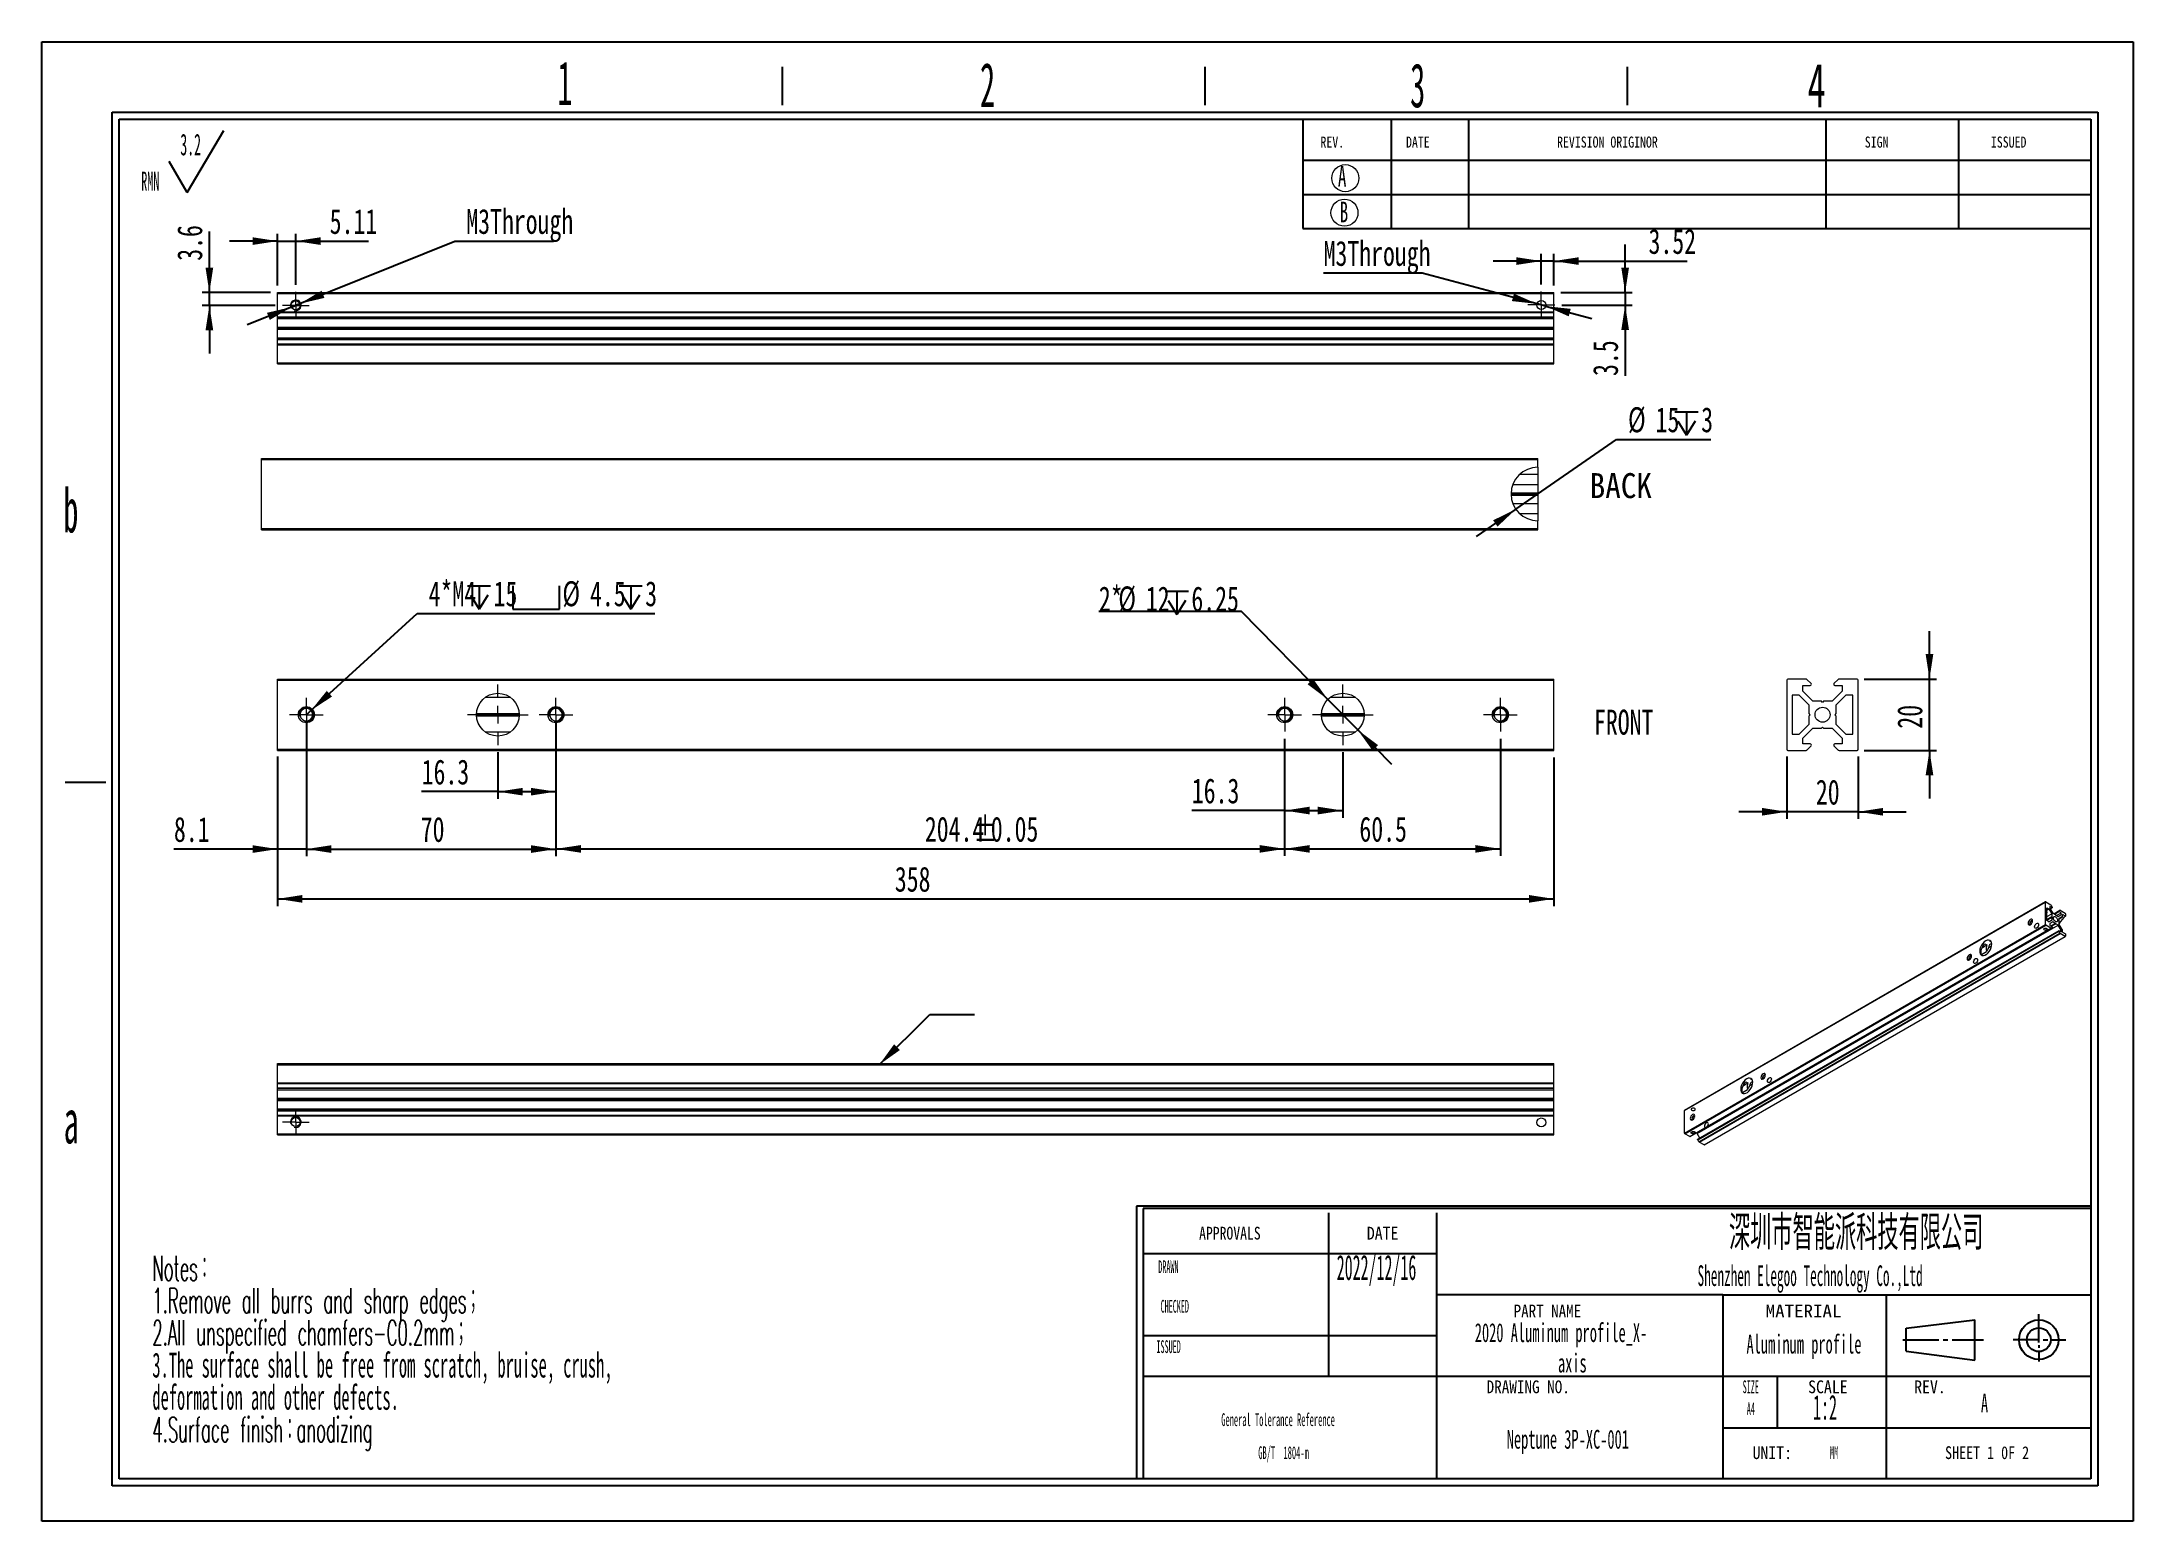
# Model space of a CAD drawing. Header units: millimetres. Extents: x 2 to 295, y 1 to 209.
import ezdxf

# ---------------------------------------------------------------- set-up
doc = ezdxf.new("R2010")
doc.units = ezdxf.units.MM
doc.linetypes.add('CENTER', pattern=[10.16, 6.35, -1.27, 1.27, -1.27])
doc.layers.add('DIM', color=5, linetype='Continuous')
doc.layers.add('SLD-0', color=179, linetype='Continuous')
doc.layers.add('中心线', color=1, linetype='CENTER', lineweight=15)
doc.styles.add('SLDTEXTSTYLE0', font='TXT', dxfattribs={"width": 0.56})
doc.styles.add('SLDTEXTSTYLE1', font='TXT', dxfattribs={"width": 0.469})
doc.styles.add('SLDTEXTSTYLE10', font='TXT', dxfattribs={"width": 0.862222})
doc.styles.add('SLDTEXTSTYLE11', font='TXT', dxfattribs={"width": 1.089})
doc.styles.add('SLDTEXTSTYLE12', font='TXT', dxfattribs={"width": 0.56, "bigfont": 'bigfont'})
doc.styles.add('SLDTEXTSTYLE13', font='TXT', dxfattribs={"width": 0.805625})
doc.styles.add('SLDTEXTSTYLE14', font='TXT', dxfattribs={"width": 0.7})
doc.styles.add('SLDTEXTSTYLE16', font='TXT', dxfattribs={"width": 0.915937})
doc.styles.add('SLDTEXTSTYLE2', font='TXT', dxfattribs={"width": 0.484, "bigfont": 'bigfont'})
doc.styles.add('SLDTEXTSTYLE3', font='TXT', dxfattribs={"width": 0.484})
doc.styles.add('SLDTEXTSTYLE4', font='TXT', dxfattribs={"width": 0.40535})
doc.styles.add('SLDTEXTSTYLE5', font='TXT', dxfattribs={"width": 0.6})
doc.styles.add('SLDTEXTSTYLE6', font='TXT', dxfattribs={"width": 0.5025})
doc.styles.add('SLDTEXTSTYLE7', font='TXT', dxfattribs={"width": 0.9075})
doc.styles.add('SLDTEXTSTYLE8', font='TXT', dxfattribs={"width": 0.870455})
doc.styles.add('SLDTEXTSTYLE9', font='TXT', dxfattribs={"width": 0.7865})
doc.dimstyles.new('SLDDIMSTYLE0', dxfattribs={"dimtxt": 3.5, "dimasz": 3.5, "dimexe": 0, "dimexo": 0.0625, "dimgap": 0.875, "dimtad": 2, "dimlfac": 2, "dimrnd": 1e-09, "dimzin": 12, "dimdsep": 46, "dimtxsty": 'SLDTEXTSTYLE1', "dimsah": 1, "dimcen": 0.09, "dimadec": 0, "dimazin": 3, "dimtfac": 1, "dimtofl": 0, "dimtmove": 0, "dimatfit": 3, "dimfxl": 0, "dimfrac": 2, "dimtolj": 1, "dimtzin": 12, "dimarcsym": 0})
doc.dimstyles.new('SLDDIMSTYLE1', dxfattribs={"dimtxt": 3.5, "dimasz": 3.5, "dimexe": 0, "dimexo": 0.0625, "dimgap": 0.875, "dimtad": 0, "dimtih": 1, "dimtoh": 1, "dimlfac": 2, "dimrnd": 1e-09, "dimzin": 12, "dimdsep": 46, "dimtxsty": 'SLDTEXTSTYLE1', "dimsah": 1, "dimcen": 0, "dimadec": 0, "dimazin": 3, "dimtfac": 1, "dimtofl": 0, "dimtmove": 0, "dimatfit": 3, "dimfxl": 0, "dimfrac": 2, "dimtolj": 1, "dimtzin": 12, "dimarcsym": 0})
doc.dimstyles.new('SLDDIMSTYLE2', dxfattribs={"dimtxt": 3.5, "dimasz": 3.5, "dimexe": 0, "dimexo": 0.0625, "dimgap": 0.875, "dimtad": 0, "dimtih": 1, "dimtoh": 1, "dimlfac": 2, "dimrnd": 1e-09, "dimzin": 12, "dimdsep": 46, "dimtxsty": 'SLDTEXTSTYLE1', "dimsah": 1, "dimcen": 0, "dimadec": 0, "dimazin": 3, "dimtfac": 1, "dimtmove": 0, "dimatfit": 3, "dimfxl": 0, "dimfrac": 2, "dimtolj": 1, "dimtzin": 12, "dimarcsym": 0})
doc.dimstyles.new('SLDDIMSTYLE3', dxfattribs={"dimtxt": 3.5, "dimasz": 3.5, "dimexe": 0, "dimexo": 0.0625, "dimgap": 0.875, "dimtad": 2, "dimlfac": 2, "dimrnd": 1e-09, "dimzin": 12, "dimdsep": 46, "dimtxsty": 'SLDTEXTSTYLE1', "dimsah": 1, "dimcen": 0.09, "dimadec": 0, "dimazin": 3, "dimtfac": 1, "dimtmove": 0, "dimatfit": 0, "dimfxl": 0, "dimfrac": 2, "dimtolj": 1, "dimtzin": 12, "dimarcsym": 0})
doc.dimstyles.new('SLDDIMSTYLE4', dxfattribs={"dimtxt": 3.5, "dimasz": 3.5, "dimexe": 0, "dimexo": 0.0625, "dimgap": 0.875, "dimtad": 0, "dimtih": 1, "dimtoh": 1, "dimlfac": 2, "dimrnd": 1e-09, "dimzin": 12, "dimdsep": 46, "dimtxsty": 'SLDTEXTSTYLE1', "dimsah": 1, "dimcen": 0, "dimadec": 0, "dimazin": 3, "dimtfac": 1, "dimtmove": 0, "dimatfit": 3, "dimfxl": 0, "dimfrac": 2, "dimtolj": 1, "dimtzin": 12, "dimarcsym": 0})
doc.dimstyles.new('SLDDIMSTYLE6', dxfattribs={"dimtxt": 0.18, "dimasz": 3.5, "dimexe": 0, "dimexo": 0.0625, "dimgap": 0, "dimtad": 0, "dimtih": 1, "dimtoh": 1, "dimdec": 0, "dimrnd": 1e-09, "dimzin": 0, "dimdsep": 46, "dimtxsty": 'Standard', "dimsah": 1, "dimcen": 0.09, "dimadec": 0, "dimazin": 0, "dimtfac": 3.5, "dimtdec": 0, "dimtofl": 0, "dimtmove": 0, "dimatfit": 3, "dimfxl": 0, "dimfrac": 2, "dimtolj": 1, "dimtzin": 0, "dimarcsym": 0})
doc.dimstyles.new('SLDDIMSTYLE7', dxfattribs={"dimtxt": 3.5, "dimasz": 3.5, "dimexe": 0, "dimexo": 0.0625, "dimgap": 0.875, "dimtad": 0, "dimtih": 1, "dimtoh": 1, "dimlfac": 2, "dimrnd": 1e-09, "dimzin": 12, "dimdsep": 46, "dimtxsty": 'SLDTEXTSTYLE1', "dimsah": 1, "dimcen": 0, "dimadec": 0, "dimazin": 3, "dimtfac": 1, "dimtofl": 0, "dimtmove": 1, "dimatfit": 3, "dimfxl": 0, "dimfrac": 2, "dimtolj": 1, "dimtzin": 12, "dimarcsym": 0})

msp = doc.modelspace()

# ---------------------------------------------------------------- texts
at = {"color": 7, "linetype": 'Continuous', "lineweight": 0, "char_height": 3.5, "attachment_point": 1}
for s, insert, style in [('BACK', (218.8898, 148.2117), 'SLDTEXTSTYLE16'), ('FRONT', (219.491, 115.0537), 'SLDTEXTSTYLE14'), ('2022/12/16', (183.4114, 38.6085), 'SLDTEXTSTYLE1'), ('1:2', (250.2177, 19.0012), 'SLDTEXTSTYLE1')]:
    msp.add_mtext(s, dxfattribs=dict(at, insert=insert, style=style))
at = {"layer": 'SLD-0'}
for s, insert, char_height, attachment_point, style in [('1', (74.111, 205.9712), 6.172, 1, 'SLDTEXTSTYLE6'), ('2', (133.3881, 205.7276), 6.172, 1, 'SLDTEXTSTYLE6'), ('3', (193.7066, 205.6655), 6.172, 1, 'SLDTEXTSTYLE6'), ('4', (249.4405, 205.6593), 6.172, 1, 'SLDTEXTSTYLE5'), ('A', (183.5778, 191.2862), 2.9034, 1, 'SLDTEXTSTYLE5'), ('B', (183.8319, 186.2712), 2.9034, 1, 'SLDTEXTSTYLE5'), ('b', (4.8346, 146.0918), 6.172, 1, 'SLDTEXTSTYLE6'), ('a', (4.8798, 60.4234), 6.172, 1, 'SLDTEXTSTYLE6'), ('\\M+1905B圳\\M+18E73\\M+19271\\M+1945C\\M+19468\\M+189C8\\M+18B5A\\M+1974C\\M+18CC0\\M+18CF6\\M+18E69', (256.256, 44.1414), 4.82808, 2, 'SLDTEXTSTYLE12'), ('Aluminum profile', (248.9438, 27.4383), 2.645833, 2, 'SLDTEXTSTYLE0'), ('A', (274.2584, 19.1737), 2.6458, 2, 'SLDTEXTSTYLE0'), ('Neptune 3P-XC-001', (215.8264, 14.0956), 2.645833, 2, 'SLDTEXTSTYLE0')]:
    msp.add_mtext(s, dxfattribs=dict(at, insert=insert, char_height=char_height, attachment_point=attachment_point, style=style))
at = {"layer": 'SLD-0', "color": 179}
for s, insert, char_height, attachment_point, style in [('REV.', (181.1288, 195.4001), 1.55363, 1, 'SLDTEXTSTYLE9'), ('DATE', (193.1265, 195.4001), 1.55363, 1, 'SLDTEXTSTYLE9'), ('REVISION ORIGINOR', (214.3082, 195.4001), 1.553633, 1, 'SLDTEXTSTYLE9'), ('SIGN', (257.4664, 195.4001), 1.55363, 1, 'SLDTEXTSTYLE9'), ('ISSUED', (275.1481, 195.4001), 1.55363, 1, 'SLDTEXTSTYLE9'), ('APPROVALS', (168.4266, 42.5627), 1.79265, 2, 'SLDTEXTSTYLE9'), ('DATE', (189.8496, 42.5627), 1.79265, 2, 'SLDTEXTSTYLE7'), ('DRAWN', (159.8036, 37.8529), 1.79265, 2, 'SLDTEXTSTYLE4'), ('Shenzhen Elegoo Technology Co.,Ltd', (249.7983, 37.1647), 2.910417, 2, 'SLDTEXTSTYLE1'), ('CHECKED', (160.6957, 32.3147), 1.79265, 2, 'SLDTEXTSTYLE4'), ('PART NAME', (212.956, 31.6454), 1.79265, 2, 'SLDTEXTSTYLE10'), ('MATERIAL', (248.8802, 31.6454), 1.79265, 2, 'SLDTEXTSTYLE11'), ('ISSUED', (159.837, 26.6544), 1.79265, 2, 'SLDTEXTSTYLE4'), ('DRAWING NO.', (210.268, 21.0216), 1.792654, 2, 'SLDTEXTSTYLE8'), ('SIZE', (241.4789, 21.0216), 1.79265, 2, 'SLDTEXTSTYLE4'), ('SCALE', (252.2889, 21.0216), 1.79265, 2, 'SLDTEXTSTYLE7'), ('REV.', (266.6102, 21.0216), 1.79265, 2, 'SLDTEXTSTYLE7'), ('A4', (241.4898, 17.9531), 1.79265, 2, 'SLDTEXTSTYLE4'), ('UNIT:', (244.4987, 11.7907), 1.79265, 2, 'SLDTEXTSTYLE7'), ('MM', (253.1609, 11.7907), 1.79265, 2, 'SLDTEXTSTYLE3'), ('SHEET 1 0F 2', (274.62, 11.7907), 1.792654, 2, 'SLDTEXTSTYLE13')]:
    msp.add_mtext(s, dxfattribs=dict(at, insert=insert, char_height=char_height, attachment_point=attachment_point, style=style))

# ---------------------------------------------------------------- blocks, each defined once
blk = doc.blocks.new('SW_NOTE_0')
at = {"layer": 'SLD-0', "color": 0, "attachment_point": 2, "style": 'SLDTEXTSTYLE0'}
for s, insert, char_height in [('2020 Aluminum profile_X-', (15.08, 3.41), 2.6458), ('axis', (16.67, -0.85), 2.646)]:
    blk.add_mtext(s, dxfattribs=dict(at, insert=insert, char_height=char_height))
blk = doc.blocks.new('SW_NOTE_1')
at = {"layer": 'SLD-0', "color": 0, "char_height": 3.5, "attachment_point": 1}
for s, insert, style in [('Notes\\M+18146', (0, 4.51), 'SLDTEXTSTYLE2'), ('1.Remove all burrs and sharp edges\\M+18147', (0, -0.01), 'SLDTEXTSTYLE2'), ('2.All unspecified chamfers-C0.2mm\\M+18147', (0, -4.53), 'SLDTEXTSTYLE2'), ('3.The surface shall be free from scratch, bruise, crush,', (0, -9.05), 'SLDTEXTSTYLE3'), ('deformation and other defects.', (0, -13.57), 'SLDTEXTSTYLE3'), ('4.Surface finish\\M+18146anodizing', (0, -18.09), 'SLDTEXTSTYLE2')]:
    blk.add_mtext(s, dxfattribs=dict(at, insert=insert, style=style))
blk = doc.blocks.new('SW_NOTE_2')
at = {"layer": 'SLD-0', "color": 0}
for q in [(11.56, 9.16), (3.9, 4.83)]:
    blk.add_line((6.45, 0.49), q, dxfattribs=at)
at = {"layer": 'SLD-0', "color": 0, "attachment_point": 1, "style": 'SLDTEXTSTYLE1'}
for s, insert, char_height in [('3.2', (5.48, 8.73), 3.032), ('RMN', (0, 3.41), 2.646)]:
    blk.add_mtext(s, dxfattribs=dict(at, insert=insert, char_height=char_height))
blk = doc.blocks.new('SW_NOTE_3')
at = {"layer": 'SLD-0', "color": 0, "char_height": 1.7927, "attachment_point": 2, "style": 'SLDTEXTSTYLE3'}
for s, insert in [('General Tolerance Reference', (12.75, 2.31)), ('GB/T  1804-m', (13.51, -2.32))]:
    blk.add_mtext(s, dxfattribs=dict(at, insert=insert))
blk = doc.blocks.new('_D')
at = {"layer": 'DIM'}
for p, q in [((34.86, 108.5), (34.86, 87.53)), ((213.86, 108.35), (213.86, 87.53)), ((34.86, 88.53), (213.86, 88.53))]:
    blk.add_line(p, q, dxfattribs=at)
for points in [[(34.86, 88.53), (38.36, 87.99), (38.36, 89.07)], [(213.86, 88.53), (210.36, 89.07), (210.36, 87.99)]]:
    blk.add_solid(points, dxfattribs=at)
at = {"layer": 'DIM', "insert": (121.44, 93.04), "char_height": 3.5, "attachment_point": 1, "style": 'SLDTEXTSTYLE14'}
blk.add_mtext('358', dxfattribs=at)
blk = doc.blocks.new('_D_1')
at = {"layer": 'DIM'}
for p, q in [((176.11, 110.97), (176.11, 94.54)), ((206.36, 110.97), (206.36, 94.54)), ((176.11, 95.54), (206.36, 95.54))]:
    blk.add_line(p, q, dxfattribs=at)
for points in [[(176.11, 95.54), (179.61, 95), (179.61, 96.07)], [(206.36, 95.54), (202.86, 96.07), (202.86, 95)]]:
    blk.add_solid(points, dxfattribs=at)
at = {"layer": 'DIM', "insert": (186.59, 100.05), "char_height": 3.5, "attachment_point": 1, "style": 'SLDTEXTSTYLE14'}
blk.add_mtext('60.5', dxfattribs=at)
blk = doc.blocks.new('_D_2')
at = {"layer": 'DIM'}
for p, q in [((73.91, 113.35), (73.91, 102.56)), ((65.76, 109.1), (65.76, 102.56)), ((65.76, 103.56), (55.08, 103.56)), ((65.76, 103.56), (73.91, 103.56))]:
    blk.add_line(p, q, dxfattribs=at)
for points in [[(65.76, 103.56), (69.26, 103.02), (69.26, 104.09)], [(73.91, 103.56), (70.41, 104.09), (70.41, 103.02)]]:
    blk.add_solid(points, dxfattribs=at)
at = {"layer": 'DIM', "insert": (55.08, 108.07), "char_height": 3.5, "attachment_point": 1, "style": 'SLDTEXTSTYLE14'}
blk.add_mtext('16.3', dxfattribs=at)
blk = doc.blocks.new('SW_SYMBOL_HOLE_DEPTH')
at = {"layer": 'DIM', "color": 0}
for p, q in [((0, 875), (800, 875)), ((400, 875), (400, 75)), ((100, 555), (400, 75)), ((700, 555), (400, 75))]:
    blk.add_line(p, q, dxfattribs=at)
blk = doc.blocks.new('SW_SYMBOL_HOLE_SPOT')
at = {"layer": 'DIM', "color": 0}
for p, q in [((0, 875), (0, 75)), ((1600, 75), (1600, 875)), ((0, 75), (1600, 75))]:
    blk.add_line(p, q, dxfattribs=at)
blk = doc.blocks.new('_D_3')
at = {"layer": 'DIM'}
for p, q in [((39.56, 114.94), (54.47, 128.55)), ((54.47, 128.55), (87.8, 128.55)), ((38.91, 114.35), (39.56, 114.94))]:
    blk.add_line(p, q, dxfattribs=at)
blk.add_solid([(39.56, 114.94), (42.51, 116.9), (41.78, 117.7)], dxfattribs=at)
at = {"layer": 'DIM', "xscale": 0.004072727272727273, "yscale": 0.004072727272727273, "zscale": 0.004072727272727273}
for name, p in [('SW_SYMBOL_HOLE_DEPTH', (61.5, 128.83)), ('SW_SYMBOL_HOLE_SPOT', (67.89, 128.83)), ('SW_SYMBOL_HOLE_DEPTH', (82.77, 128.83))]:
    blk.add_blockref(name, p, dxfattribs=at)
at = {"layer": 'DIM', "char_height": 3.5, "attachment_point": 1, "style": 'SLDTEXTSTYLE14'}
for s, insert in [('4*M4', (56.06, 133.06)), ('15', (65.17, 133.06)), ('%%c', (74.82, 133.06)), ('4.5', (78.69, 133.06)), ('3', (86.43, 133.06))]:
    blk.add_mtext(s, dxfattribs=dict(at, insert=insert))
blk = doc.blocks.new('_D_4')
at = {"layer": 'DIM'}
for p, q in [((170.07, 128.82), (150.05, 128.82)), ((182.16, 116.49), (170.07, 128.82)), ((186.36, 112.21), (182.16, 116.49)), ((186.36, 112.21), (191.08, 107.4))]:
    blk.add_line(p, q, dxfattribs=at)
for points in [[(182.16, 116.49), (180.09, 119.37), (179.33, 118.61)], [(186.36, 112.21), (188.43, 109.33), (189.2, 110.09)]]:
    blk.add_solid(points, dxfattribs=at)
at = {"layer": 'DIM', "xscale": 0.004072727272727273, "yscale": 0.004072727272727273, "zscale": 0.004072727272727273}
blk.add_blockref('SW_SYMBOL_HOLE_DEPTH', (159.37, 128.1), dxfattribs=at)
at = {"layer": 'DIM', "char_height": 3.5, "attachment_point": 1, "style": 'SLDTEXTSTYLE14'}
for s, insert in [('2*', (150.05, 132.33)), ('%%c', (152.78, 132.33)), ('12', (156.64, 132.33)), ('6.25', (163.03, 132.33))]:
    blk.add_mtext(s, dxfattribs=dict(at, insert=insert))
blk = doc.blocks.new('_D_5')
at = {"layer": 'DIM'}
for p, q in [((38.91, 113.35), (38.91, 94.51)), ((34.86, 108.35), (34.86, 94.51)), ((34.86, 95.51), (20.34, 95.51)), ((38.91, 95.51), (34.86, 95.51)), ((38.91, 95.51), (45.64, 95.51))]:
    blk.add_line(p, q, dxfattribs=at)
for points in [[(34.86, 95.51), (31.36, 96.05), (31.36, 94.97)], [(38.91, 95.51), (42.41, 94.97), (42.41, 96.05)]]:
    blk.add_solid(points, dxfattribs=at)
at = {"layer": 'DIM', "insert": (20.34, 100.02), "char_height": 3.5, "attachment_point": 1, "style": 'SLDTEXTSTYLE14'}
blk.add_mtext('8.1', dxfattribs=at)
blk = doc.blocks.new('_D_6')
at = {"layer": 'DIM'}
for p, q in [((38.91, 113.35), (38.91, 94.51)), ((73.91, 113.35), (73.91, 94.51)), ((38.91, 95.51), (73.91, 95.51))]:
    blk.add_line(p, q, dxfattribs=at)
for points in [[(38.91, 95.51), (42.41, 94.97), (42.41, 96.05)], [(73.91, 95.51), (70.41, 96.05), (70.41, 94.97)]]:
    blk.add_solid(points, dxfattribs=at)
at = {"layer": 'DIM', "insert": (54.95, 100.02), "char_height": 3.5, "attachment_point": 1, "style": 'SLDTEXTSTYLE14'}
blk.add_mtext('70', dxfattribs=at)
blk = doc.blocks.new('_D_7')
at = {"layer": 'DIM'}
for p, q in [((73.91, 113.35), (73.91, 94.54)), ((176.11, 110.97), (176.11, 94.54)), ((73.91, 95.54), (176.11, 95.54))]:
    blk.add_line(p, q, dxfattribs=at)
for points in [[(73.91, 95.54), (77.41, 95), (77.41, 96.07)], [(176.11, 95.54), (172.61, 96.07), (172.61, 95)]]:
    blk.add_solid(points, dxfattribs=at)
at = {"layer": 'DIM', "char_height": 3.5, "attachment_point": 1, "style": 'SLDTEXTSTYLE14'}
for s, insert in [('204.4', (125.65, 100.05)), ('%%p', (132.46, 100.05)), ('0.05', (134.9, 100.05))]:
    blk.add_mtext(s, dxfattribs=dict(at, insert=insert))
blk = doc.blocks.new('_D_8')
at = {"layer": 'DIM'}
for p, q in [((176.11, 110.97), (176.11, 99.91)), ((184.26, 109.1), (184.26, 99.91)), ((176.11, 100.91), (163.09, 100.91)), ((176.11, 100.91), (184.26, 100.91))]:
    blk.add_line(p, q, dxfattribs=at)
for points in [[(176.11, 100.91), (179.61, 100.37), (179.61, 101.45)], [(184.26, 100.91), (180.76, 101.45), (180.76, 100.37)]]:
    blk.add_solid(points, dxfattribs=at)
at = {"layer": 'DIM', "insert": (163.09, 105.42), "char_height": 3.5, "attachment_point": 1, "style": 'SLDTEXTSTYLE14'}
blk.add_mtext('16.3', dxfattribs=at)
blk = doc.blocks.new('SW_CENTERMARKSYMBOL_0')
at = {"layer": '中心线', "color": 0}
for p, q in [((-1.25, 0), (-2.375, 0)), ((0, 0), (-1.25, 0)), ((0, 1.25), (0, 2.375)), ((0, 0), (0, 1.25)), ((0, 0), (0, -1.25)), ((0, 0), (1.25, 0)), ((1.25, 0), (2.375, 0)), ((0, -1.25), (0, -2.375))]:
    blk.add_line(p, q, dxfattribs=at)
blk = doc.blocks.new('SW_CENTERMARKSYMBOL_1')
at = {"layer": '中心线', "color": 0}
for p, q in [((-1.25, 0), (-2.375, 0)), ((0, 0), (-1.25, 0)), ((0, 1.25), (0, 2.375)), ((0, 0), (0, 1.25)), ((0, 0), (0, -1.25)), ((0, 0), (1.25, 0)), ((1.25, 0), (2.375, 0)), ((0, -1.25), (0, -2.375))]:
    blk.add_line(p, q, dxfattribs=at)
blk = doc.blocks.new('SW_CENTERMARKSYMBOL_2')
at = {"layer": '中心线', "color": 0}
for p, q in [((0, 2.5), (0, 4.25)), ((-2.5, 0), (-4.25, 0)), ((0, 0), (-1.25, 0)), ((0, 0), (0, 1.25)), ((0, 0), (0, -1.25)), ((0, 0), (1.25, 0)), ((2.5, 0), (4.25, 0)), ((0, -2.5), (0, -4.25))]:
    blk.add_line(p, q, dxfattribs=at)
blk = doc.blocks.new('SW_CENTERMARKSYMBOL_3')
at = {"layer": '中心线', "color": 0}
for p, q in [((-1.25, 0), (-2.375, 0)), ((0, 0), (-1.25, 0)), ((0, 1.25), (0, 2.375)), ((0, 0), (0, 1.25)), ((0, 0), (0, -1.25)), ((0, 0), (1.25, 0)), ((1.25, 0), (2.375, 0)), ((0, -1.25), (0, -2.375))]:
    blk.add_line(p, q, dxfattribs=at)
blk = doc.blocks.new('SW_CENTERMARKSYMBOL_4')
at = {"layer": '中心线', "color": 0}
for p, q in [((0, 2.5), (0, 4.25)), ((-2.5, 0), (-4.25, 0)), ((0, 0), (-1.25, 0)), ((0, 0), (0, 1.25)), ((0, 0), (0, -1.25)), ((0, 0), (1.25, 0)), ((2.5, 0), (4.25, 0)), ((0, -2.5), (0, -4.25))]:
    blk.add_line(p, q, dxfattribs=at)
blk = doc.blocks.new('SW_CENTERMARKSYMBOL_5')
at = {"layer": '中心线', "color": 0}
for p, q in [((-1.25, 0), (-2.375, 0)), ((0, 0), (-1.25, 0)), ((0, 1.25), (0, 2.375)), ((0, 0), (0, 1.25)), ((0, 0), (0, -1.25)), ((0, 0), (1.25, 0)), ((1.25, 0), (2.375, 0)), ((0, -1.25), (0, -2.375))]:
    blk.add_line(p, q, dxfattribs=at)
blk = doc.blocks.new('_D_9')
at = {"layer": 'DIM'}
for p, q in [((34.86, 180.74), (28.13, 180.74)), ((34.86, 174.53), (34.86, 181.74)), ((34.86, 180.74), (37.42, 180.74)), ((37.42, 174.61), (37.42, 181.74)), ((37.42, 180.74), (47.62, 180.74))]:
    blk.add_line(p, q, dxfattribs=at)
for points in [[(34.86, 180.74), (31.36, 181.28), (31.36, 180.2)], [(37.42, 180.74), (40.92, 180.2), (40.92, 181.28)]]:
    blk.add_solid(points, dxfattribs=at)
at = {"layer": 'DIM', "insert": (42.18, 185.25), "char_height": 3.5, "attachment_point": 1, "style": 'SLDTEXTSTYLE14'}
blk.add_mtext('5.11', dxfattribs=at)
blk = doc.blocks.new('_D_10')
at = {"layer": 'DIM'}
for p, q in [((25.31, 173.53), (25.31, 182.07)), ((33.86, 173.53), (24.31, 173.53)), ((25.31, 171.73), (25.31, 173.53)), ((34.54, 171.73), (24.31, 171.73)), ((25.31, 171.73), (25.31, 165))]:
    blk.add_line(p, q, dxfattribs=at)
for points in [[(25.31, 173.53), (25.85, 177.03), (24.77, 177.03)], [(25.31, 171.73), (24.77, 168.23), (25.85, 168.23)]]:
    blk.add_solid(points, dxfattribs=at)
at = {"layer": 'DIM', "insert": (20.8, 177.98), "char_height": 3.5, "attachment_point": 1, "rotation": 90, "style": 'SLDTEXTSTYLE14'}
blk.add_mtext('3.6', dxfattribs=at)
blk = doc.blocks.new('_D_11')
at = {"layer": 'DIM'}
for p, q in [((38, 171.97), (59.75, 180.74)), ((59.75, 180.74), (73.59, 180.74)), ((36.84, 171.5), (30.6, 168.98)), ((36.84, 171.5), (38, 171.97))]:
    blk.add_line(p, q, dxfattribs=at)
for points in [[(38, 171.97), (41.44, 172.78), (41.04, 173.78)], [(36.84, 171.5), (33.39, 170.69), (33.79, 169.69)]]:
    blk.add_solid(points, dxfattribs=at)
at = {"layer": 'DIM', "insert": (61.34, 185.25), "char_height": 3.5, "attachment_point": 1, "style": 'SLDTEXTSTYLE14'}
blk.add_mtext('M3Through', dxfattribs=at)
blk = doc.blocks.new('_D_12')
at = {"layer": 'DIM'}
for p, q in [((212.1, 174.66), (212.1, 178.94)), ((213.86, 174.53), (213.86, 178.94)), ((212.1, 177.94), (205.37, 177.94)), ((213.86, 177.94), (212.1, 177.94)), ((213.86, 177.94), (232.58, 177.94))]:
    blk.add_line(p, q, dxfattribs=at)
for points in [[(212.1, 177.94), (208.6, 178.48), (208.6, 177.4)], [(213.86, 177.94), (217.36, 177.4), (217.36, 178.48)]]:
    blk.add_solid(points, dxfattribs=at)
at = {"layer": 'DIM', "insert": (227.14, 182.45), "char_height": 3.5, "attachment_point": 1, "style": 'SLDTEXTSTYLE14'}
blk.add_mtext('3.52', dxfattribs=at)
blk = doc.blocks.new('_D_13')
at = {"layer": 'DIM'}
for p, q in [((223.86, 173.53), (223.86, 180.26)), ((214.86, 173.53), (224.86, 173.53)), ((223.86, 173.53), (223.86, 171.78)), ((214.98, 171.78), (224.86, 171.78)), ((223.86, 171.78), (223.86, 161.83))]:
    blk.add_line(p, q, dxfattribs=at)
for points in [[(223.86, 173.53), (224.4, 177.03), (223.32, 177.03)], [(223.86, 171.78), (223.32, 168.28), (224.4, 168.28)]]:
    blk.add_solid(points, dxfattribs=at)
at = {"layer": 'DIM', "insert": (219.35, 161.83), "char_height": 3.5, "attachment_point": 1, "rotation": 90, "style": 'SLDTEXTSTYLE14'}
blk.add_mtext('3.5', dxfattribs=at)
blk = doc.blocks.new('_D_14')
at = {"layer": 'DIM'}
for p, q in [((195.41, 176.26), (181.57, 176.26)), ((211.5, 171.94), (195.41, 176.26)), ((212.71, 171.62), (211.5, 171.94)), ((212.71, 171.62), (219.21, 169.88))]:
    blk.add_line(p, q, dxfattribs=at)
for points in [[(211.5, 171.94), (208.26, 173.37), (207.98, 172.33)], [(212.71, 171.62), (215.95, 170.19), (216.23, 171.24)]]:
    blk.add_solid(points, dxfattribs=at)
at = {"layer": 'DIM', "insert": (181.57, 180.77), "char_height": 3.5, "attachment_point": 1, "style": 'SLDTEXTSTYLE14'}
blk.add_mtext('M3Through', dxfattribs=at)
blk = doc.blocks.new('SW_CENTERMARKSYMBOL_6')
at = {"layer": '中心线', "color": 0}
for p, q in [((-1.25, 0), (-1.875, 0)), ((0, 0), (-1.25, 0)), ((0, 1.25), (0, 1.875)), ((0, 0), (0, 1.25)), ((0, 0), (0, -1.25)), ((0, 0), (1.25, 0)), ((1.25, 0), (1.875, 0)), ((0, -1.25), (0, -1.875))]:
    blk.add_line(p, q, dxfattribs=at)
blk = doc.blocks.new('SW_CENTERMARKSYMBOL_7')
at = {"layer": '中心线', "color": 0}
for p, q in [((-1.25, 0), (-1.875, 0)), ((0, 0), (-1.25, 0)), ((0, 1.25), (0, 1.875)), ((0, 0), (0, 1.25)), ((0, 0), (0, -1.25)), ((0, 0), (1.25, 0)), ((1.25, 0), (1.875, 0)), ((0, -1.25), (0, -1.875))]:
    blk.add_line(p, q, dxfattribs=at)
blk = doc.blocks.new('SW_CENTERMARKSYMBOL_8')
at = {"layer": '中心线', "color": 0}
for p, q in [((-1.25, 0), (-1.875, 0)), ((0, 0), (-1.25, 0)), ((0, 1.25), (0, 1.875)), ((0, 0), (0, 1.25)), ((0, 0), (0, -1.25)), ((0, 0), (1.25, 0)), ((1.25, 0), (1.875, 0)), ((0, -1.25), (0, -1.875))]:
    blk.add_line(p, q, dxfattribs=at)
blk = doc.blocks.new('_D_15')
at = {"layer": 'DIM'}
for p, q in [((246.54, 108.5), (246.54, 99.74)), ((256.54, 108.5), (256.54, 99.74)), ((246.54, 100.74), (239.81, 100.74)), ((256.54, 100.74), (246.54, 100.74)), ((256.54, 100.74), (263.27, 100.74))]:
    blk.add_line(p, q, dxfattribs=at)
for points in [[(246.54, 100.74), (243.04, 101.28), (243.04, 100.2)], [(256.54, 100.74), (260.04, 100.2), (260.04, 101.28)]]:
    blk.add_solid(points, dxfattribs=at)
at = {"layer": 'DIM', "insert": (250.61, 105.25), "char_height": 3.5, "attachment_point": 1, "style": 'SLDTEXTSTYLE14'}
blk.add_mtext('20', dxfattribs=at)
blk = doc.blocks.new('_D_16')
at = {"layer": 'DIM'}
for p, q in [((266.54, 119.35), (266.54, 126.08)), ((257.39, 119.35), (267.54, 119.35)), ((266.54, 109.35), (266.54, 119.35)), ((257.39, 109.35), (267.54, 109.35)), ((266.54, 109.35), (266.54, 102.62))]:
    blk.add_line(p, q, dxfattribs=at)
for points in [[(266.54, 119.35), (267.08, 122.85), (266, 122.85)], [(266.54, 109.35), (266, 105.85), (267.08, 105.85)]]:
    blk.add_solid(points, dxfattribs=at)
at = {"layer": 'DIM', "insert": (262.03, 112.39), "char_height": 3.5, "attachment_point": 1, "rotation": 90, "style": 'SLDTEXTSTYLE14'}
blk.add_mtext('20', dxfattribs=at)
blk = doc.blocks.new('_D_17')
at = {"layer": 'DIM'}
for p, q in [((208.53, 143.15), (222.67, 152.94)), ((222.67, 152.94), (235.88, 152.94)), ((208.53, 143.15), (202.99, 139.32))]:
    blk.add_line(p, q, dxfattribs=at)
blk.add_solid([(208.53, 143.15), (205.34, 141.6), (205.96, 140.72)], dxfattribs=at)
at = {"layer": 'DIM', "xscale": 0.004072727272727273, "yscale": 0.004072727272727273, "zscale": 0.004072727272727273}
blk.add_blockref('SW_SYMBOL_HOLE_DEPTH', (230.85, 153.23), dxfattribs=at)
at = {"layer": 'DIM', "char_height": 3.5, "attachment_point": 1, "style": 'SLDTEXTSTYLE14'}
for s, insert in [('%%c', (224.26, 157.45)), ('15', (228.13, 157.45)), ('3', (234.52, 157.45))]:
    blk.add_mtext(s, dxfattribs=dict(at, insert=insert))

# ---------------------------------------------------------------- dimensions: what is measured, and where the dimension line sits
at = {"layer": 'DIM'}
for base, p1, p2, dimstyle, picture, middle in [((37.4178, 180.7371), (34.862, 173.5331), (37.4178, 173.6081), 'SLDDIMSTYLE3', '_D_9', (44.9018, 180.7371)), ((212.102, 177.9374), (213.862, 173.5331), (212.102, 173.6581), 'SLDDIMSTYLE3', '_D_12', (229.862, 177.9374)), ((34.862, 95.5089), (38.912, 114.3487), (34.862, 109.3487), 'SLDDIMSTYLE3', '_D_5', (22.3808, 95.5089)), ((73.912, 95.5089), (38.912, 114.3487), (73.912, 114.3487), 'SLDDIMSTYLE0', '_D_6', (56.3148, 95.5089)), ((73.912, 103.5563), (65.762, 110.0987), (73.912, 114.3487), 'SLDDIMSTYLE0', '_D_2', (57.8001, 103.5563)), ((184.262, 100.9073), (176.112, 111.9737), (184.262, 110.0987), 'SLDDIMSTYLE0', '_D_8', (165.8161, 100.9073)), ((206.362, 95.5355), (176.112, 111.9737), (206.362, 111.9737), 'SLDDIMSTYLE0', '_D_1', (189.3131, 95.5355)), ((246.5424, 100.7426), (256.5424, 109.4987), (246.5424, 109.4987), 'SLDDIMSTYLE3', '_D_15', (251.9663, 100.7426))]:
    dim = msp.add_linear_dim(base=base, p1=p1, p2=p2, dimstyle=dimstyle, dxfattribs=at)
    dim.commit()
    dim.dimension.update_dxf_attribs({"geometry": picture, "text_midpoint": middle, "dimtype": 160})
for p1, p2, picture, middle in [((37.9974, 171.9668), (36.8381, 171.4993), '_D_11', (67.4646, 182.7735)), ((211.4983, 171.9449), (212.7057, 171.6212), '_D_14', (187.6956, 178.2925))]:
    dim = msp.add_diameter_dim_2p(p1=p1, p2=p2, text='M3Through', dimstyle='SLDDIMSTYLE4', override={"dimpost": '<>'}, dxfattribs=at)
    dim.commit()
    dim.dimension.update_dxf_attribs({"geometry": picture, "text_midpoint": middle, "dimtype": 163})
for base, p1, p2, angle, dimstyle, picture, middle in [((25.3111, 173.5331), (35.5428, 171.7331), (34.862, 173.5331), 90, 'SLDDIMSTYLE3', '_D_10', (25.3111, 180.0237)), ((223.862, 171.7831), (213.862, 173.5331), (213.977, 171.7831), 90, 'SLDDIMSTYLE3', '_D_13', (223.862, 163.87)), ((266.5424, 119.3487), (256.3924, 109.3487), (256.3924, 119.3487), 90, 'SLDDIMSTYLE3', '_D_16', (266.5424, 113.7529)), ((213.862, 88.53), (34.862, 109.4987), (213.862, 109.3487), 0, 'SLDDIMSTYLE0', '_D', (123.4813, 88.53))]:
    dim = msp.add_linear_dim(base=base, p1=p1, p2=p2, angle=angle, dimstyle=dimstyle, dxfattribs=at)
    dim.commit()
    dim.dimension.update_dxf_attribs({"geometry": picture, "text_midpoint": middle, "dimtype": 160})
for center, mpoint, text, dimstyle, picture, middle in [((211.612, 145.2848), (208.5287, 143.1504), '%%c15{\\fGDT;x}3', 'SLDDIMSTYLE7', '_D_17', (230.0669, 155.1897)), ((38.912, 114.3487), (39.5584, 114.9385), '4*M4{\\fGDT;x}15{\\fGDT;v}%%c4.5{\\fGDT;x}3', 'SLDDIMSTYLE1', '_D_3', (71.9266, 130.7953))]:
    dim = msp.add_radius_dim(center=center, mpoint=mpoint, text=text, dimstyle=dimstyle, override={"dimpost": '<>'}, dxfattribs=at)
    dim.commit()
    dim.dimension.update_dxf_attribs({"geometry": picture, "text_midpoint": middle, "dimtype": 164})
dim = msp.add_diameter_dim_2p(p1=(182.161, 116.4901), p2=(186.363, 112.2072), text='2*<>{\\fGDT;x}6.25', dimstyle='SLDDIMSTYLE2', dxfattribs=at)
dim.commit()
dim.dimension.update_dxf_attribs({"geometry": '_D_4', "text_midpoint": (159.2653, 130.3533), "dimtype": 163})
dim = msp.add_linear_dim(base=(176.112, 95.5355), p1=(73.912, 114.3487), p2=(176.112, 111.9737), text='<>%%p0.05', dimstyle='SLDDIMSTYLE0', dxfattribs=at)
dim.commit()
dim.dimension.update_dxf_attribs({"geometry": '_D_7', "text_midpoint": (132.9989, 95.5355), "dimtype": 160})

# ---------------------------------------------------------------- linework, layer by layer
at = {"color": 7, "linetype": 'Continuous', "lineweight": 15}
for p, q in [((34.862, 173.5331), (213.862, 173.5331)), ((34.862, 173.3831), (34.862, 173.5331)), ((34.862, 173.3831), (213.862, 173.3831)), ((34.862, 170.8452), (34.862, 173.3831)), ((213.862, 173.3831), (213.862, 173.5331)), ((213.862, 170.8452), (213.862, 173.3831)), ((34.862, 170.8452), (213.862, 170.8452)), ((34.862, 170.7391), (34.862, 170.8452)), ((34.862, 170.7391), (213.862, 170.7391)), ((34.862, 170.1391), (34.862, 170.7391)), ((34.862, 170.1391), (213.862, 170.1391)), ((34.862, 170.0952), (34.862, 170.1391)), ((213.862, 170.7391), (213.862, 170.8452)), ((213.862, 170.1391), (213.862, 170.7391)), ((213.862, 170.0952), (213.862, 170.1391)), ((34.862, 170.0952), (213.862, 170.0952)), ((34.862, 169.8777), (34.862, 170.0952)), ((34.862, 169.8777), (213.862, 169.8777)), ((34.862, 168.6831), (34.862, 169.8777)), ((34.862, 168.6831), (213.862, 168.6831)), ((34.862, 168.5331), (34.862, 168.6831)), ((34.862, 168.5331), (213.862, 168.5331)), ((34.862, 168.3831), (34.862, 168.5331)), ((34.862, 168.3831), (213.862, 168.3831)), ((34.862, 167.1884), (34.862, 168.3831)), ((34.862, 167.1884), (213.862, 167.1884)), ((34.862, 166.9709), (34.862, 167.1884)), ((213.862, 169.8777), (213.862, 170.0952)), ((213.862, 168.6831), (213.862, 169.8777)), ((213.862, 168.5331), (213.862, 168.6831)), ((213.862, 168.3831), (213.862, 168.5331)), ((213.862, 167.1884), (213.862, 168.3831)), ((213.862, 166.9709), (213.862, 167.1884)), ((213.862, 166.9709), (34.862, 166.9709)), ((34.862, 166.927), (34.862, 166.9709)), ((34.862, 166.927), (213.862, 166.927)), ((34.862, 166.327), (34.862, 166.927)), ((34.862, 166.327), (213.862, 166.327)), ((34.862, 166.2209), (34.862, 166.327)), ((34.862, 163.6831), (34.862, 166.2209)), ((34.862, 166.2209), (213.862, 166.2209)), ((213.862, 166.927), (213.862, 166.9709)), ((213.862, 166.327), (213.862, 166.927)), ((213.862, 166.2209), (213.862, 166.327)), ((213.862, 163.6831), (213.862, 166.2209)), ((34.862, 163.6831), (213.862, 163.6831)), ((34.862, 163.5331), (34.862, 163.6831)), ((34.862, 163.5331), (213.862, 163.5331)), ((213.862, 163.5331), (213.862, 163.6831)), ((32.612, 150.2848), (211.612, 150.2848)), ((32.612, 150.1348), (32.612, 150.2848)), ((32.612, 140.4348), (32.612, 150.1348)), ((32.612, 150.1348), (211.612, 150.1348)), ((211.612, 150.1348), (211.612, 150.2848)), ((211.612, 149.0348), (211.612, 150.1348)), ((211.612, 148.0348), (209.0625, 148.0348)), ((211.612, 149.0348), (211.612, 148.0348)), ((211.612, 148.0348), (211.612, 146.6295)), ((207.862, 145.2848), (211.612, 145.2848)), ((207.865, 145.4348), (211.612, 145.4348)), ((207.865, 145.1348), (211.612, 145.1348)), ((208.1114, 146.6295), (211.612, 146.6295)), ((208.1114, 143.9402), (211.612, 143.9402)), ((211.612, 146.6295), (211.612, 145.4348)), ((211.612, 145.4348), (211.612, 145.2848)), ((211.612, 145.2848), (211.612, 145.1348)), ((211.612, 145.1348), (211.612, 143.9402)), ((211.612, 143.9402), (211.612, 142.5348)), ((209.0625, 142.5348), (211.612, 142.5348)), ((211.612, 142.5348), (211.612, 141.5348)), ((211.612, 140.4348), (211.612, 141.5348)), ((32.612, 140.4348), (211.612, 140.4348)), ((32.612, 140.2848), (32.612, 140.4348)), ((32.612, 140.2848), (211.612, 140.2848)), ((211.612, 140.2848), (211.612, 140.4348)), ((34.862, 119.3487), (213.862, 119.3487)), ((34.862, 119.1987), (34.862, 119.3487)), ((34.862, 109.4987), (34.862, 119.1987)), ((34.862, 119.1987), (213.862, 119.1987)), ((213.862, 119.1987), (213.862, 119.3487)), ((213.862, 109.4987), (213.862, 119.1987)), ((246.5424, 119.1987), (246.5424, 109.4987)), ((249.2303, 119.3487), (246.6924, 119.3487)), ((248.7924, 118.4487), (249.8303, 118.4487)), ((248.7924, 117.629), (248.7924, 118.4487)), ((250.1977, 116.2237), (248.7924, 117.629)), ((249.9363, 118.7047), (249.3363, 119.3047)), ((254.2924, 117.629), (252.8871, 116.2237)), ((253.7485, 119.3047), (253.1485, 118.7047)), ((253.2545, 118.4487), (254.2924, 118.4487)), ((256.3924, 119.3487), (253.8545, 119.3487)), ((254.2924, 118.4487), (254.2924, 117.629)), ((256.5424, 109.4987), (256.5424, 119.1987)), ((37.7971, 114.4987), (38.05, 114.4987)), ((39.7741, 114.4987), (40.027, 114.4987)), ((62.7658, 114.4987), (68.7583, 114.4987)), ((67.5549, 116.754), (63.9691, 116.754)), ((72.7971, 114.4987), (73.05, 114.4987)), ((74.7741, 114.4987), (75.027, 114.4987)), ((174.9971, 114.4987), (175.25, 114.4987)), ((176.9741, 114.4987), (177.227, 114.4987)), ((181.2658, 114.4987), (187.2583, 114.4987)), ((186.0549, 116.754), (182.4691, 116.754)), ((205.2471, 114.4987), (205.5, 114.4987)), ((207.2241, 114.4987), (207.477, 114.4987)), ((247.2924, 117.0987), (247.2924, 111.5987)), ((248.2621, 117.0987), (247.2924, 117.0987)), ((249.6674, 115.6933), (248.2621, 117.0987)), ((249.6674, 114.4987), (249.6674, 115.6933)), ((249.8174, 114.3487), (249.6674, 114.4987)), ((251.3924, 116.2237), (250.1977, 116.2237)), ((251.5424, 116.0737), (251.3924, 116.2237)), ((251.6924, 116.2237), (251.5424, 116.0737)), ((252.8871, 116.2237), (251.6924, 116.2237)), ((252.1228, 115.2237), (252.0488, 115.2237)), ((253.4174, 114.4987), (253.2674, 114.3487)), ((254.8227, 117.0987), (253.4174, 115.6933)), ((253.4174, 115.6933), (253.4174, 114.4987)), ((255.7924, 117.0987), (254.8227, 117.0987)), ((255.7924, 111.5987), (255.7924, 117.0987)), ((37.787, 114.3487), (38.037, 114.3487)), ((37.7971, 114.1987), (38.05, 114.1987)), ((39.7741, 114.1987), (40.027, 114.1987)), ((39.787, 114.3487), (40.037, 114.3487)), ((62.762, 114.3487), (68.762, 114.3487)), ((62.7658, 114.1987), (68.7583, 114.1987)), ((63.9691, 111.9433), (67.5549, 111.9433)), ((72.787, 114.3487), (73.037, 114.3487)), ((72.7971, 114.1987), (73.05, 114.1987)), ((74.7741, 114.1987), (75.027, 114.1987)), ((74.787, 114.3487), (75.037, 114.3487)), ((174.987, 114.3487), (175.237, 114.3487)), ((174.9971, 114.1987), (175.25, 114.1987)), ((176.9741, 114.1987), (177.227, 114.1987)), ((176.987, 114.3487), (177.237, 114.3487)), ((181.262, 114.3487), (187.262, 114.3487)), ((181.2658, 114.1987), (187.2583, 114.1987)), ((182.4691, 111.9433), (186.0549, 111.9433)), ((205.237, 114.3487), (205.487, 114.3487)), ((205.2471, 114.1987), (205.5, 114.1987)), ((207.2241, 114.1987), (207.477, 114.1987)), ((207.237, 114.3487), (207.487, 114.3487)), ((247.2924, 111.5987), (248.2621, 111.5987)), ((248.2621, 111.5987), (249.6674, 113.004)), ((248.7924, 111.0683), (250.1977, 112.4737)), ((249.6674, 114.1987), (249.8174, 114.3487)), ((249.6674, 113.004), (249.6674, 114.1987)), ((250.1977, 112.4737), (251.3924, 112.4737)), ((251.3924, 112.4737), (251.5424, 112.6237)), ((251.5424, 112.6237), (251.6924, 112.4737)), ((251.6924, 112.4737), (252.8871, 112.4737)), ((252.8871, 112.4737), (254.2924, 111.0683)), ((253.2674, 114.3487), (253.4174, 114.1987)), ((253.4174, 114.1987), (253.4174, 113.004)), ((253.4174, 113.004), (254.8227, 111.5987)), ((254.8227, 111.5987), (255.7924, 111.5987)), ((34.862, 109.4987), (213.862, 109.4987)), ((34.862, 109.3487), (34.862, 109.4987)), ((34.862, 109.3487), (213.862, 109.3487)), ((213.862, 109.3487), (213.862, 109.4987)), ((246.6924, 109.3487), (249.2303, 109.3487)), ((248.7924, 110.2487), (248.7924, 111.0683)), ((249.8303, 110.2487), (248.7924, 110.2487)), ((249.3363, 109.3926), (249.9363, 109.9926)), ((253.1485, 109.9926), (253.7485, 109.3926)), ((254.2924, 110.2487), (253.2545, 110.2487)), ((253.8545, 109.3487), (256.3924, 109.3487)), ((254.2924, 111.0683), (254.2924, 110.2487)), ((232.1699, 58.855), (282.7988, 88.0824)), ((282.8112, 88.1099), (232.1823, 58.8825)), ((282.7988, 84.9142), (282.7988, 88.0824)), ((282.8412, 88.1069), (283.559, 87.6925)), ((283.0109, 87.2741), (283.2852, 87.1157)), ((283.0109, 85.4777), (283.0109, 87.2741)), ((283.0109, 86.9574), (283.2852, 87.1157)), ((283.0109, 86.0395), (283.6826, 86.4273)), ((283.0109, 85.6493), (283.6826, 86.0371)), ((283.0109, 85.5513), (283.7251, 85.9636)), ((283.0109, 85.5513), (283.6826, 85.9391)), ((283.2852, 85.3194), (283.0109, 85.4777)), ((283.2851, 85.3194), (283.6826, 85.5489)), ((283.2852, 87.1157), (283.6826, 86.4273)), ((283.6826, 85.5489), (283.2852, 85.3194)), ((283.7287, 87.3006), (283.4352, 87.4701)), ((283.4352, 87.4701), (283.4352, 87.2024)), ((283.4352, 87.2024), (283.8326, 86.5139)), ((283.8326, 85.2891), (283.4352, 85.0595)), ((283.4352, 85.0595), (283.4352, 84.7918)), ((283.4748, 87.1337), (283.7587, 87.2976)), ((283.5411, 84.7307), (284.1705, 85.094)), ((283.589, 87.6609), (283.7587, 87.3669)), ((283.6826, 86.4273), (283.6826, 86.0371)), ((283.6826, 86.0371), (283.7251, 85.9636)), ((283.7251, 85.9636), (283.6826, 85.9391)), ((283.6826, 85.9391), (283.6826, 85.5489)), ((283.8326, 86.5139), (284.1705, 86.3188)), ((284.1705, 85.094), (283.8326, 85.2891)), ((283.9653, 86.4373), (284.8369, 86.9405)), ((284.1705, 86.3188), (284.213, 86.2453)), ((284.213, 85.1185), (284.1705, 85.094)), ((284.213, 86.2453), (284.2554, 86.2698)), ((284.213, 86.2453), (284.2554, 86.2698)), ((284.2554, 85.045), (284.213, 85.1185)), ((284.2554, 86.2698), (284.5933, 86.0748)), ((284.3614, 86.2087), (284.9908, 86.572)), ((284.5932, 86.0748), (284.9908, 86.3043)), ((284.5933, 86.0748), (284.9908, 86.3043)), ((284.6672, 86.8425), (284.8369, 86.9405)), ((284.9908, 86.572), (284.6972, 86.7415)), ((284.7009, 85.4003), (284.7433, 85.4248)), ((284.7433, 85.3268), (284.7009, 85.4003)), ((284.7433, 85.815), (285.1408, 86.0445)), ((284.7433, 85.7433), (285.2029, 86.0086)), ((284.7433, 85.4248), (284.7433, 85.815)), ((284.7433, 84.9366), (284.7433, 85.3268)), ((284.8669, 86.9375), (285.5848, 86.5231)), ((284.9908, 86.3043), (284.9908, 86.572)), ((285.1408, 86.0445), (285.2029, 86.0086)), ((285.6272, 86.0903), (285.2029, 86.3353)), ((285.2029, 86.0086), (285.2029, 86.3353)), ((285.6272, 86.4496), (285.6272, 86.0903)), ((232.1699, 55.6868), (282.7988, 84.9142)), ((232.2123, 55.6134), (282.8412, 84.8408)), ((232.9302, 55.199), (283.559, 84.4264)), ((232.9602, 55.196), (283.589, 84.4234)), ((233.9645, 55.6226), (284.5933, 84.85)), ((284.6672, 84.0662), (234.0384, 54.8388)), ((234.0384, 54.7695), (284.6672, 83.9969)), ((234.2081, 54.4756), (284.8369, 83.703)), ((234.2381, 54.4439), (284.8669, 83.6713)), ((234.9559, 54.0295), (285.5848, 83.2569)), ((234.9859, 54.0266), (285.6148, 83.254)), ((274.2996, 82.2452), (274.5739, 82.0868)), ((275.2044, 82.5059), (274.9779, 82.6367)), ((274.9779, 82.6367), (275.1232, 82.6269)), ((280.5714, 84.9676), (280.5851, 84.8688)), ((283.559, 84.4264), (282.8412, 84.8408)), ((283.4352, 84.7918), (283.7287, 84.6224)), ((283.7587, 84.5214), (283.589, 84.4234)), ((283.626, 84.6817), (284.2554, 85.045)), ((284.5933, 84.85), (284.2554, 85.045)), ((284.9908, 84.1615), (284.5933, 84.85)), ((284.8369, 83.703), (284.6672, 83.9969)), ((284.6972, 84.0632), (284.9908, 83.8938)), ((285.1408, 84.2481), (284.7433, 84.9366)), ((284.7589, 84.0276), (284.9908, 84.1615)), ((285.5848, 83.2569), (284.8669, 83.6713)), ((284.9908, 83.8938), (284.9908, 84.1615)), ((285.2029, 84.2122), (285.1408, 84.2481)), ((285.2029, 83.8856), (285.2029, 84.2122)), ((285.2029, 83.8856), (285.6272, 83.6407)), ((285.6272, 83.6407), (285.6272, 83.2814)), ((272.0154, 80.0283), (272.0291, 79.9295)), ((273.8418, 80.7463), (274.552, 81.1563)), ((273.9558, 81.73), (274.5739, 82.0868)), ((274.3162, 80.6299), (274.537, 80.7574)), ((275.2504, 81.9059), (274.8034, 81.6478)), ((34.862, 65.436), (213.862, 65.436)), ((34.862, 65.286), (34.862, 65.436)), ((34.862, 65.286), (213.862, 65.286)), ((34.862, 62.7482), (34.862, 65.286)), ((213.862, 65.286), (213.862, 65.436)), ((213.862, 62.7482), (213.862, 65.286)), ((34.862, 62.7482), (213.862, 62.7482)), ((34.862, 62.6421), (34.862, 62.7482)), ((34.862, 62.6421), (213.862, 62.6421)), ((34.862, 62.0421), (34.862, 62.6421)), ((34.862, 62.0421), (213.862, 62.0421)), ((34.862, 61.9982), (34.862, 62.0421)), ((34.862, 61.9982), (213.862, 61.9982)), ((34.862, 61.7807), (34.862, 61.9982)), ((34.862, 61.7807), (213.862, 61.7807)), ((34.862, 60.586), (34.862, 61.7807)), ((213.862, 62.6421), (213.862, 62.7482)), ((213.862, 62.0421), (213.862, 62.6421)), ((213.862, 61.9982), (213.862, 62.0421)), ((213.862, 61.7807), (213.862, 61.9982)), ((213.862, 60.586), (213.862, 61.7807)), ((240.3249, 61.3974), (241.0351, 61.8074)), ((240.439, 62.3812), (241.057, 62.738)), ((240.7828, 62.8963), (241.057, 62.738)), ((241.7335, 62.557), (241.2865, 62.299)), ((241.6875, 63.1571), (241.461, 63.2878)), ((241.461, 63.2878), (241.6063, 63.278)), ((243.1089, 63.3409), (243.1226, 63.2421)), ((34.862, 60.586), (213.862, 60.586)), ((34.862, 60.436), (34.862, 60.586)), ((34.862, 60.436), (213.862, 60.436)), ((34.862, 60.286), (34.862, 60.436)), ((34.862, 60.286), (213.862, 60.286)), ((34.862, 59.0914), (34.862, 60.286)), ((34.862, 59.0914), (213.862, 59.0914)), ((34.862, 58.8739), (34.862, 59.0914)), ((213.862, 58.8739), (34.862, 58.8739)), ((34.862, 58.83), (34.862, 58.8739)), ((34.862, 58.83), (213.862, 58.83)), ((34.862, 58.23), (34.862, 58.83)), ((213.862, 60.436), (213.862, 60.586)), ((213.862, 60.286), (213.862, 60.436)), ((213.862, 59.0914), (213.862, 60.286)), ((213.862, 58.8739), (213.862, 59.0914)), ((213.862, 58.83), (213.862, 58.8739)), ((213.862, 58.23), (213.862, 58.83)), ((232.1699, 55.6868), (232.1699, 58.855)), ((240.7993, 61.2811), (241.0202, 61.4086)), ((34.862, 58.23), (213.862, 58.23)), ((34.862, 58.1239), (34.862, 58.23)), ((34.862, 58.1239), (213.862, 58.1239)), ((34.862, 55.586), (34.862, 58.1239)), ((213.862, 58.1239), (213.862, 58.23)), ((213.862, 55.586), (213.862, 58.1239)), ((233.2094, 57.6261), (233.2231, 57.5273)), ((34.862, 55.586), (213.862, 55.586)), ((34.862, 55.436), (34.862, 55.586)), ((34.862, 55.436), (213.862, 55.436)), ((213.862, 55.436), (213.862, 55.586)), ((232.9302, 55.199), (232.2123, 55.6134)), ((233.9645, 55.6226), (233.8318, 55.6992)), ((234.3223, 55.0027), (233.9645, 55.6226)), ((234.2081, 54.4756), (234.0384, 54.7695)), ((234.9559, 54.0295), (234.2381, 54.4439))]:
    msp.add_line(p, q, dxfattribs=at)
at = {"color": 8, "linetype": 'Continuous', "lineweight": 15}
for p, q in [((283.466, 87.149), (283.7287, 87.3006)), ((283.9654, 86.4373), (284.6672, 86.8425)), ((284.0678, 86.3781), (284.6972, 86.7415))]:
    msp.add_line(p, q, dxfattribs=at)
at = {"color": 7, "linetype": 'Continuous', "lineweight": 15, "flags": 128}
for points in [[(280.6774, 85.6412), (280.5557, 85.5429), (280.4524, 85.4037), (280.3835, 85.2446), (280.3592, 85.09), (280.3835, 84.9634), (280.4524, 84.884), (280.5557, 84.864), (280.6774, 84.9063), (280.7992, 85.0045), (280.9024, 85.1438), (280.9714, 85.3028), (280.9956, 85.4574), (280.9714, 85.584), (280.9024, 85.6634), (280.7992, 85.6835), (280.6774, 85.6412)], [(283.7587, 87.3669), (283.7661, 87.3511), (283.7703, 87.3351), (283.7709, 87.3204), (283.7679, 87.3082), (283.7615, 87.2996), (283.7523, 87.2953), (283.741, 87.2956), (283.7287, 87.3006)], [(283.916, 85.8534), (283.9386, 85.9716), (284.003, 86.0457), (284.0993, 86.0644), (284.213, 86.0249), (284.3266, 85.9332), (284.423, 85.8032), (284.4874, 85.6548), (284.51, 85.5105), (284.4874, 85.3923), (284.423, 85.3182), (284.3266, 85.2995), (284.213, 85.339), (284.0993, 85.4307), (284.003, 85.5607), (283.9386, 85.7091), (283.916, 85.8534)], [(284.6972, 86.7415), (284.6849, 86.7507), (284.6737, 86.7634), (284.6644, 86.7783), (284.658, 86.7944), (284.655, 86.8101), (284.6556, 86.8241), (284.6598, 86.8352), (284.6672, 86.8425)], [(274.4266, 82.6451), (274.2156, 82.4924), (274.0178, 82.2879), (273.8458, 82.0442), (273.7102, 81.7766), (273.6196, 81.5021), (273.5798, 81.2378), (273.5931, 81.0004), (273.6588, 80.8048), (273.7728, 80.6632), (273.9279, 80.5846), (274.1143, 80.5738), (274.3203, 80.6317), (274.533, 80.7545), (274.739, 80.9345), (274.9254, 81.1604), (275.0804, 81.4181), (275.1944, 81.6912), (275.2601, 81.9628), (275.2735, 82.2156), (275.2336, 82.4339), (275.1431, 82.6038), (275.0075, 82.7148), (274.8354, 82.7598), (274.6376, 82.7361), (274.4266, 82.6451)], [(273.9422, 80.5811), (273.8528, 80.7196), (273.7973, 80.9311), (273.7973, 81.1829), (273.8528, 81.4584), (273.9603, 81.7396), (274.1126, 82.0077), (274.2996, 82.2452)], [(282.6191, 84.1901), (282.565, 84.2369), (282.5459, 84.2921), (282.565, 84.3474), (282.6191, 84.3942), (282.7003, 84.4255), (282.7959, 84.4365), (282.8916, 84.4255), (282.9727, 84.3942), (283.0269, 84.3474), (283.0459, 84.2921), (283.0269, 84.2369), (282.9727, 84.1901), (282.8916, 84.1588), (282.7959, 84.1478), (282.7003, 84.1588), (282.6191, 84.1901)], [(283.7287, 84.6224), (283.741, 84.6131), (283.7523, 84.6005), (283.7615, 84.5855), (283.7679, 84.5695), (283.7709, 84.5538), (283.7703, 84.5398), (283.7661, 84.5287), (283.7587, 84.5214)], [(284.6672, 83.9969), (284.6598, 84.0128), (284.6556, 84.0287), (284.655, 84.0434), (284.658, 84.0556), (284.6644, 84.0643), (284.6737, 84.0686), (284.6849, 84.0682), (284.6972, 84.0632)], [(272.1214, 80.7019), (271.9997, 80.6036), (271.8964, 80.4644), (271.8275, 80.3054), (271.8033, 80.1508), (271.8275, 80.0241), (271.8964, 79.9447), (271.9997, 79.9247), (272.1214, 79.967), (272.2432, 80.0653), (272.3464, 80.2045), (272.4154, 80.3636), (272.4396, 80.5181), (272.4154, 80.6448), (272.3464, 80.7242), (272.2432, 80.7442), (272.1214, 80.7019)], [(240.9098, 63.2962), (240.6987, 63.1436), (240.501, 62.939), (240.3289, 62.6953), (240.1933, 62.4278), (240.1028, 62.1532), (240.0629, 61.889), (240.0763, 61.6516), (240.142, 61.4559), (240.256, 61.3143), (240.411, 61.2357), (240.5974, 61.225), (240.8034, 61.2828), (241.0161, 61.4056), (241.2221, 61.5856), (241.4085, 61.8115), (241.5636, 62.0692), (241.6775, 62.3424), (241.7433, 62.6139), (241.7566, 62.8667), (241.7168, 63.085), (241.6262, 63.2549), (241.4906, 63.3659), (241.3185, 63.411), (241.1208, 63.3872), (240.9098, 63.2962)], [(240.4253, 61.2322), (240.336, 61.3708), (240.2804, 61.5822), (240.2804, 61.834), (240.336, 62.1096), (240.4434, 62.3907), (240.5957, 62.6589), (240.7828, 62.8963)], [(243.2149, 64.0145), (243.0932, 63.9163), (242.9899, 63.777), (242.9209, 63.618), (242.8967, 63.4634), (242.9209, 63.3368), (242.9899, 63.2574), (243.0932, 63.2373), (243.2149, 63.2796), (243.3367, 63.3779), (243.4399, 63.5171), (243.5089, 63.6762), (243.5331, 63.8308), (243.5089, 63.9574), (243.4399, 64.0368), (243.3367, 64.0568), (243.2149, 64.0145)], [(233.3154, 58.2997), (233.1937, 58.2014), (233.0904, 58.0622), (233.0215, 57.9031), (232.9972, 57.7485), (233.0215, 57.6219), (233.0904, 57.5425), (233.1937, 57.5224), (233.3154, 57.5648), (233.4372, 57.663), (233.5404, 57.8023), (233.6094, 57.9613), (233.6336, 58.1159), (233.6094, 58.2425), (233.5404, 58.3219), (233.4372, 58.342), (233.3154, 58.2997)], [(233.2251, 55.6592), (233.1709, 55.706), (233.1519, 55.7612), (233.1709, 55.8165), (233.2251, 55.8633), (233.3062, 55.8946), (233.4019, 55.9056), (233.4976, 55.8946), (233.5787, 55.8633), (233.6329, 55.8165), (233.6519, 55.7612), (233.6329, 55.706), (233.5787, 55.6592), (233.4976, 55.6279), (233.4019, 55.6169), (233.3062, 55.6279), (233.2251, 55.6592)], [(234.0384, 54.7695), (234.031, 54.7853), (234.0268, 54.8013), (234.0262, 54.816), (234.0292, 54.8282), (234.0356, 54.8369), (234.0384, 54.8388)]]:
    msp.add_lwpolyline(points, dxfattribs=at)
at = {"color": 7, "linetype": 'Continuous', "lineweight": 0, "flags": 128}
for points in [[(281.8442, 84.9268), (281.8226, 84.7893), (281.7613, 84.648), (281.6696, 84.5242), (281.5613, 84.4369), (281.4531, 84.3992), (281.3613, 84.4171), (281.3, 84.4876), (281.2785, 84.6002), (281.3, 84.7376), (281.3613, 84.879), (281.4531, 85.0027), (281.5613, 85.0901), (281.6696, 85.1277), (281.7613, 85.1099), (281.8226, 85.0393), (281.8442, 84.9268)], [(273.2882, 79.9875), (273.2666, 79.8501), (273.2053, 79.7087), (273.1136, 79.5849), (273.0053, 79.4976), (272.8971, 79.46), (272.8053, 79.4778), (272.744, 79.5484), (272.7225, 79.6609), (272.744, 79.7983), (272.8053, 79.9397), (272.8971, 80.0635), (273.0053, 80.1508), (273.1136, 80.1884), (273.2053, 80.1706), (273.2666, 80.1), (273.2882, 79.9875)], [(244.3816, 63.3001), (244.3601, 63.1627), (244.2988, 63.0213), (244.207, 62.8976), (244.0988, 62.8102), (243.9906, 62.7726), (243.8988, 62.7904), (243.8375, 62.861), (243.816, 62.9735), (243.8375, 63.111), (243.8988, 63.2523), (243.9906, 63.3761), (244.0988, 63.4634), (244.207, 63.5011), (244.2988, 63.4832), (244.3601, 63.4127), (244.3816, 63.3001)], [(233.1898, 58.9049), (233.2871, 58.8674), (233.4019, 58.8542), (233.5167, 58.8674), (233.614, 58.9049), (233.6791, 58.9611), (233.7019, 59.0274), (233.6791, 59.0937), (233.614, 59.1499), (233.5167, 59.1874), (233.4019, 59.2006), (233.2871, 59.1874), (233.1898, 59.1499), (233.1247, 59.0937), (233.1019, 59.0274), (233.1247, 58.9611), (233.1898, 58.9049)], [(233.614, 55.8837), (233.6791, 55.8275), (233.7019, 55.7612), (233.6791, 55.695), (233.614, 55.6388), (233.5167, 55.6012), (233.4019, 55.5881), (233.2871, 55.6012), (233.1898, 55.6388), (233.1247, 55.695), (233.1019, 55.7612), (233.1247, 55.8275), (233.1898, 55.8837), (233.2871, 55.9213), (233.4019, 55.9344), (233.5167, 55.9213), (233.614, 55.8837)], [(234.9771, 56.6464), (234.9987, 56.5338), (235.06, 56.4632), (235.1517, 56.4454), (235.26, 56.483), (235.3682, 56.5704), (235.46, 56.6942), (235.5213, 56.8355), (235.5428, 56.9729), (235.5213, 57.0855), (235.46, 57.1561), (235.3682, 57.1739), (235.26, 57.1363), (235.1517, 57.0489), (235.06, 56.9252), (234.9987, 56.7838), (234.9771, 56.6464)]]:
    msp.add_lwpolyline(points, dxfattribs=at)
at = {"color": 7, "linetype": 'Continuous', "lineweight": 15}
for centre, radius in [((37.4178, 171.7331), 0.625), ((212.102, 171.7831), 0.625), ((65.762, 114.3487), 3), ((184.262, 114.3487), 3), ((38.912, 114.3487), 1.125), ((73.912, 114.3487), 1.125), ((176.112, 114.3487), 1.125), ((206.362, 114.3487), 1.125), ((251.5424, 114.3487), 1.05), ((37.4178, 57.236), 0.625), ((212.102, 57.186), 0.625)]:
    msp.add_circle(centre, radius, dxfattribs=at)
at = {"color": 7, "linetype": 'Continuous', "lineweight": 0}
for centre, radius in [((37.4178, 171.7331), 0.75), ((37.4178, 171.7331), 0.75), ((38.912, 114.3487), 1), ((73.912, 114.3487), 1), ((176.112, 114.3487), 1), ((206.362, 114.3487), 1), ((37.4178, 57.236), 0.75), ((37.4178, 57.236), 0.75)]:
    msp.add_arc(centre, radius, 255, 195, dxfattribs=at)
at = {"color": 7, "linetype": 'Continuous', "lineweight": 15}
for centre, radius, start, end in [((211.612, 145.2848), 3.75, 90, 270), ((246.6924, 119.1987), 0.15, 90, 180), ((249.2303, 119.1987), 0.15, 45, 90), ((249.8303, 118.5987), 0.15, 270, 45), ((253.2545, 118.5987), 0.15, 135, 270), ((253.8545, 119.1987), 0.15, 90, 135), ((256.3924, 119.1987), 0.15, 360, 90), ((38.912, 114.3487), 0.875, 170.12911, 180), ((38.912, 114.3487), 0.875, 9.87089, 170.12911), ((38.912, 114.3487), 0.875, 0, 9.87089), ((73.912, 114.3487), 0.875, 170.12911, 180), ((73.912, 114.3487), 0.875, 9.87089, 170.12911), ((73.912, 114.3487), 0.875, 0, 9.87089), ((176.112, 114.3487), 0.875, 170.12911, 180), ((176.112, 114.3487), 0.875, 9.87089, 170.12911), ((176.112, 114.3487), 0.875, 0, 9.87089), ((206.362, 114.3487), 0.875, 170.12911, 180), ((206.362, 114.3487), 0.875, 9.87089, 170.12911), ((206.362, 114.3487), 0.875, 0, 9.87089), ((38.912, 114.3487), 0.875, 180, 189.87089), ((38.912, 114.3487), 0.875, 189.87089, 350.12911), ((38.912, 114.3487), 0.875, 350.12911, 0), ((73.912, 114.3487), 0.875, 180, 189.87089), ((73.912, 114.3487), 0.875, 189.87089, 350.12911), ((73.912, 114.3487), 0.875, 350.12911, 0), ((176.112, 114.3487), 0.875, 180, 189.87089), ((176.112, 114.3487), 0.875, 189.87089, 350.12911), ((176.112, 114.3487), 0.875, 350.12911, 0), ((206.362, 114.3487), 0.875, 180, 189.87089), ((206.362, 114.3487), 0.875, 189.87089, 350.12911), ((206.362, 114.3487), 0.875, 350.12911, 0), ((246.6924, 109.4987), 0.15, 180, 270), ((249.2303, 109.4987), 0.15, 270, 315), ((249.8303, 110.0987), 0.15, 315, 90), ((253.2545, 110.0987), 0.15, 90, 225), ((253.8545, 109.4987), 0.15, 225, 270), ((256.3924, 109.4987), 0.15, 270, 0), ((282.8246, 88.0866), 0.0262, 50.796715, 189.214037), ((281.2088, 84.9604), 0.6375, 110.851653, 179.359365), ((283.5132, 87.6191), 0.0866, 28.855609, 58.045328), ((284.8494, 86.913), 0.0302, 54.381827, 114.313952), ((285.5351, 86.4454), 0.0922, 2.605478, 57.394522), ((282.8909, 84.9184), 0.0922, 182.605478, 237.394522), ((283.5766, 84.4509), 0.0302, 234.381827, 294.313952), ((284.9128, 83.7448), 0.0866, 208.855609, 238.045328), ((285.6013, 83.2772), 0.0262, 230.796715, 9.214037), ((272.6529, 80.0212), 0.6375, 110.851653, 179.359365), ((276.4779, 80.4813), 2.0408, 145.137767, 160.686517), ((242.9611, 61.1324), 2.0408, 145.137767, 160.686517), ((243.7463, 63.3338), 0.6375, 110.851653, 179.359365), ((232.1985, 58.8587), 0.0288, 124.056351, 187.25583), ((233.8468, 57.6189), 0.6375, 110.851653, 179.359365), ((232.262, 55.691), 0.0922, 182.605478, 237.394522), ((232.9477, 55.2235), 0.0302, 234.381827, 294.313952), ((234.2839, 54.5174), 0.0866, 208.855609, 238.045328), ((234.9735, 54.0541), 0.0302, 234.382423, 294.307119)]:
    msp.add_arc(centre, radius, start, end, dxfattribs=at)
for centre, major_axis, ratio, start_param, end_param in [((282.7959, 86.8135), (-0.1768, 0.3062), 0.57733463, 3.39118815, 4.53589768), ((285.6272, 84.8655), (0.7499, 1.2991), 0.57738155, 0.7853169, 1.77042768), ((275.9908, 80.7622), (-0.8486, 1.4697), 0.57733463, 6.1451778, 6.92367875), ((275.6908, 80.9354), (-0.8486, 1.4697), 0.57733463, 0.41109723, 1.10597888), ((242.174, 61.5865), (-0.8486, 1.4697), 0.57733463, 0.41109723, 1.10597888), ((242.474, 61.4133), (-0.8486, 1.4697), 0.57733463, 6.1451778, 6.92367875), ((233.4019, 58.2663), (-0.1768, 0.3062), 0.57733463, 2.15022014, 3.40930904)]:
    msp.add_ellipse(centre, major_axis=major_axis, ratio=ratio, start_param=start_param, end_param=end_param, dxfattribs=at)
at = {"layer": 'SLD-0'}
for p, q in [((1.812, 208.6737), (295.1066, 208.6737)), ((1.812, 1.2938), (1.812, 208.6737)), ((295.1066, 208.6737), (295.1066, 1.2938)), ((12.6748, 7.2189), (12.6748, 197.811)), ((12.6748, 197.811), (289.1814, 197.811)), ((252.0174, 197.811), (252.0174, 182.5137)), ((270.5994, 197.811), (270.5994, 182.5137)), ((289.1814, 197.811), (289.1814, 7.2189)), ((237.553, 33.0331), (197.3975, 33.0331)), ((237.553, 33.0331), (289.1814, 33.0331)), ((289.1814, 7.2189), (12.6748, 7.2189)), ((295.1066, 1.2938), (1.812, 1.2938))]:
    msp.add_line(p, q, dxfattribs=at)
at = {"layer": 'SLD-0', "color": 6, "linetype": 'Continuous'}
for p, q in [((105.701, 199.786), (105.701, 205.1695)), ((164.9525, 199.786), (164.9525, 205.1695)), ((224.2039, 199.786), (224.2039, 205.1695)), ((11.6873, 6.2314), (11.6873, 198.7985)), ((11.6873, 198.7985), (290.1689, 198.7985)), ((290.1689, 198.7985), (290.1689, 6.2314)), ((10.8046, 104.8527), (5.0681, 104.8527)), ((290.1689, 6.2314), (11.6873, 6.2314))]:
    msp.add_line(p, q, dxfattribs=at)
at = {"layer": 'SLD-0', "color": 179, "linetype": 'Continuous'}
for p, q in [((178.6588, 197.811), (178.6588, 182.5137)), ((191.0502, 197.811), (191.0502, 182.5137)), ((201.8863, 197.811), (201.8863, 182.5137)), ((178.6588, 192.0745), (289.1814, 192.0745)), ((178.6588, 187.2941), (289.1814, 187.2941)), ((178.6588, 182.5137), (289.1814, 182.5137)), ((289.1814, 45.4622), (155.3299, 45.4622)), ((155.3299, 45.4622), (155.3299, 7.2189)), ((289.1814, 45.1243), (156.286, 45.1243)), ((156.286, 45.1243), (156.286, 7.2189)), ((182.2808, 44.5061), (182.2808, 21.5602)), ((197.3975, 44.5061), (197.3975, 7.2189)), ((197.3975, 38.7696), (156.286, 38.7696)), ((237.553, 33.0331), (237.553, 7.2189)), ((260.499, 7.2189), (260.499, 33.0331)), ((263.2552, 28.3538), (272.8879, 29.5382)), ((272.8879, 23.8461), (272.8879, 29.5382)), ((281.8693, 26.3495), (281.8693, 30.3163)), ((197.3975, 27.2966), (156.286, 27.2966)), ((262.7856, 26.7328), (267.8301, 26.7328)), ((263.2552, 25.1064), (263.2552, 28.3538)), ((268.4607, 26.7328), (269.0912, 26.7328)), ((269.7218, 26.7328), (274.1357, 26.7328)), ((281.8693, 26.7328), (278.2684, 26.7328)), ((282.4999, 26.7328), (283.1304, 26.7328)), ((283.761, 26.7328), (285.6527, 26.7328)), ((263.2552, 25.1064), (272.8879, 23.8461)), ((281.8693, 25.9663), (281.8693, 25.5831)), ((281.8693, 25.1998), (281.8693, 23.6668)), ((289.1814, 21.5602), (156.286, 21.5602)), ((245.2016, 21.5602), (245.2016, 14.3895)), ((237.553, 14.3895), (289.1814, 14.3895))]:
    msp.add_line(p, q, dxfattribs=at)
at = {"layer": 'SLD-0', "lineweight": 0}
for centre in [(184.6221, 189.5636), (184.4994, 184.7149)]:
    msp.add_circle(centre, 1.8944, dxfattribs=at)
at = {"layer": 'SLD-0', "color": 179, "linetype": 'Continuous'}
for radius in [2.7714, 1.669]:
    msp.add_circle((281.8693, 26.7328), radius, dxfattribs=at)

# ---------------------------------------------------------------- block references
at = {"layer": 'SLD-0'}
for name, p in [('SW_NOTE_2', (15.7549, 187.0645)), ('SW_NOTE_0', (199.7871, 25.6371))]:
    msp.add_blockref(name, p, dxfattribs=at)
at = {"layer": 'SLD-0', "color": 5}
msp.add_blockref('SW_NOTE_1', (17.3121, 33.9789), dxfattribs=at)
at = {"layer": 'SLD-0', "color": 179}
msp.add_blockref('SW_NOTE_3', (162.4379, 14.1109), dxfattribs=at)
at = {"layer": '中心线'}
for name, p in [('SW_CENTERMARKSYMBOL_6', (37.4178, 171.7331)), ('SW_CENTERMARKSYMBOL_7', (212.102, 171.7831)), ('SW_CENTERMARKSYMBOL_2', (65.762, 114.3487)), ('SW_CENTERMARKSYMBOL_4', (184.262, 114.3487)), ('SW_CENTERMARKSYMBOL_0', (38.912, 114.3487)), ('SW_CENTERMARKSYMBOL_1', (73.912, 114.3487)), ('SW_CENTERMARKSYMBOL_3', (176.112, 114.3487)), ('SW_CENTERMARKSYMBOL_5', (206.362, 114.3487)), ('SW_CENTERMARKSYMBOL_8', (37.4178, 57.236))]:
    msp.add_blockref(name, p, dxfattribs=at)

msp.set_redraw_order([(e.dxf.handle, doc.entitydb.next_handle()) for e in msp.query("TEXT MTEXT ATTDEF DIMENSION ARC_DIMENSION")])  # texts and dimensions are drawn at this point

# ---------------------------------------------------------------- leaders
at = {"color": 7, "linetype": 'Continuous', "lineweight": 0}
msp.add_leader([(119.2644, 65.286), (126.3465, 72.3059), (132.5965, 72.3059)], dimstyle='SLDDIMSTYLE6', dxfattribs=at)

doc.saveas('drawing.dxf')
